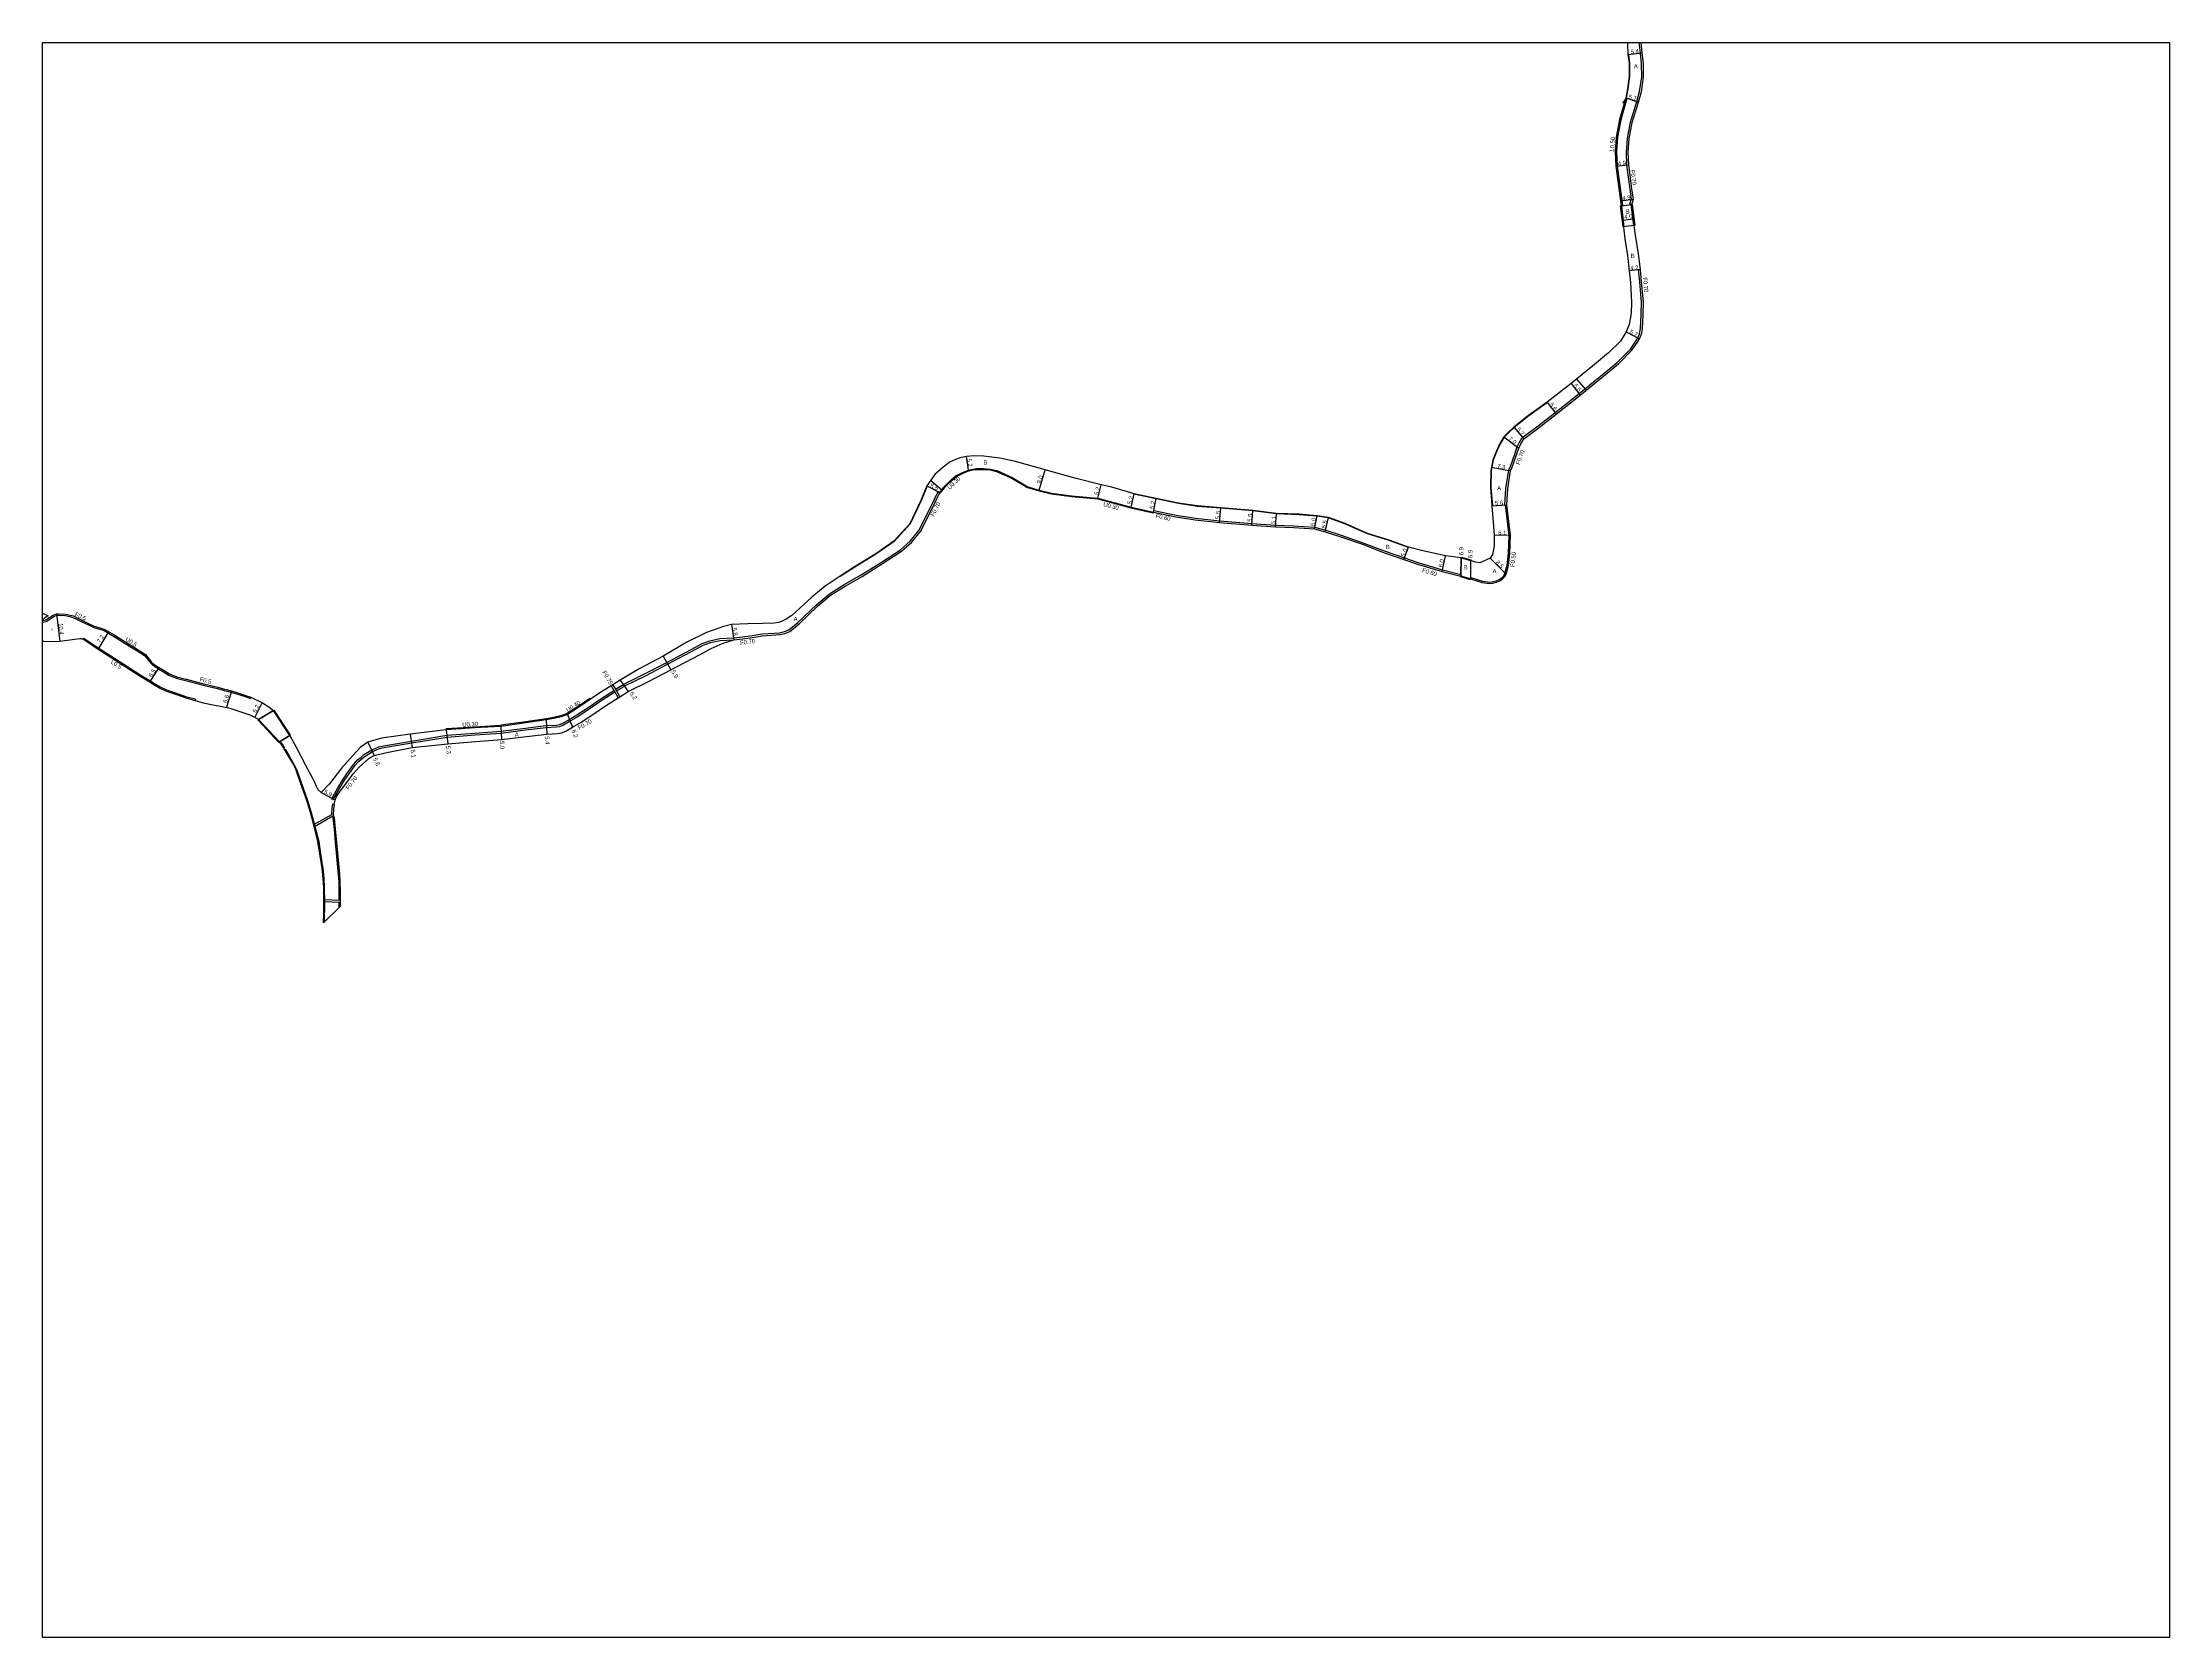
# Model space of a CAD drawing. Header units: metres. Extents: x -24000 to -20000, y -114000 to -111000.
# Drawn here: x -22400 to -21600, y -112200 to -111600 of the extents above; entities that cross this region are included whole.
import ezdxf

# ---------------------------------------------------------------- set-up
doc = ezdxf.new("R2010")
doc.units = ezdxf.units.M
doc.header["$LTSCALE"] = 2.5
for name, color, linetype in [('側溝・桝', 7, 'Continuous'), ('図郭', 7, 'Continuous'), ('幅員', 7, 'Continuous'), ('歩道・分離帯・安全施設', 7, 'Continuous'), ('舗装', 7, 'Continuous'), ('道路', 7, 'Continuous')]:
    doc.layers.add(name, color=color, linetype=linetype)
doc.styles.get("Standard").update_dxf_attribs({"font": ''})
doc.styles.add('YOKO_DECO', font='')
doc.styles.get('Standard').set_extended_font_data('@MS PGothic')
doc.styles.get('YOKO_DECO').set_extended_font_data('MS PGothic')

msp = doc.modelspace()

# ---------------------------------------------------------------- linework, layer by layer
at = {"layer": '側溝・桝'}
for points in [[(-21802.93, -111660.73), (-21802.34, -111658.89), (-21802.85, -111655.17), (-21804.1, -111646.09), (-21804.28, -111641.22), (-21803.91, -111636.09), (-21802.74, -111629.92), (-21800.33, -111622.19), (-21799.3, -111618.45), (-21798.47, -111612.93), (-21798.57, -111607.84), (-21799, -111604), (-21799.45, -111600)], [(-21804.05, -111621.01), (-21806.35, -111629.07), (-21807.58, -111635.61), (-21807.99, -111641.16), (-21807.78, -111646.42), (-21805.74, -111661.33)], [(-21804.53, -111620.86), (-21804.38, -111620.91), (-21804.05, -111621.01)], [(-21806.23, -111661.4), (-21805.74, -111661.33)], [(-21802.93, -111660.73), (-21802.26, -111660.94)], [(-21849.93, -111773.99), (-21849.93, -111773.97), (-21849.6, -111767.73), (-21848.51, -111760.9), (-21848.03, -111759.76), (-21847.14, -111757.33), (-21846.12, -111754.48), (-21845.42, -111752.31), (-21844.56, -111750.6), (-21843.42, -111748.62), (-21838, -111744.62), (-21831.17, -111739.26), (-21822.02, -111732.05), (-21814, -111725.47), (-21807.73, -111720.34), (-21802.74, -111715.31), (-21800.72, -111712.29), (-21799.94, -111711.1), (-21799.28, -111709.53), (-21798.93, -111707.64), (-21798.69, -111702.25), (-21798.58, -111697.7), (-21799.24, -111690.04), (-21799.72, -111685.48)], [(-21799.72, -111685.48), (-21799.02, -111685.41)], [(-22062.19, -111769.42), (-22060.27, -111766.92), (-22057.87, -111764.59), (-22056.2, -111763.2), (-22053.25, -111761.76), (-22051.57, -111761.13), (-22050.14, -111760.75), (-22048.68, -111760.56), (-22046.23, -111760.57), (-22043.62, -111760.79), (-22041.14, -111761.34), (-22035.39, -111763.85), (-22029.47, -111767.37), (-22025.17, -111768.68), (-22020.56, -111769.77), (-22012.99, -111770.78), (-22003.11, -111771.68), (-21990.62, -111775.1), (-21982.26, -111776.92)], [(-22140.16, -111823.98), (-22134.74, -111823.33), (-22129.24, -111822.47), (-22122.7, -111822.01), (-22120.98, -111821.61), (-22119.33, -111820.95), (-22115.89, -111818.19), (-22108.95, -111811.48), (-22104.01, -111807.35), (-22098.49, -111803.86), (-22092.13, -111800.27), (-22084.81, -111795.67), (-22077.33, -111790.83), (-22073.65, -111787.57), (-22070.41, -111783.53), (-22065.85, -111774.69), (-22063.08, -111768.96)], [(-22063.08, -111768.96), (-22062.45, -111769.27)], [(-22062.45, -111769.27), (-22062.19, -111769.42)], [(-21862.78, -111801.31), (-21859.99, -111802.18), (-21858.44, -111802.63), (-21855.69, -111802.97), (-21854.71, -111802.89), (-21853.28, -111802.55), (-21852.08, -111802.05), (-21851.16, -111801.43), (-21850.4, -111800.63), (-21849.95, -111799.78), (-21849.05, -111796.67), (-21848.55, -111792.14), (-21848.34, -111785.41), (-21849.73, -111773.98)], [(-21849.93, -111773.99), (-21849.73, -111773.98), (-21849.23, -111773.95)], [(-21982.26, -111776.92), (-21982.19, -111776.63)], [(-21982.19, -111776.63), (-21982.07, -111776.04)], [(-21982.07, -111776.04), (-21973.58, -111777.86), (-21966.32, -111778.91), (-21957.24, -111779.95), (-21945.1, -111780.91), (-21936.23, -111781.62), (-21929.36, -111781.83), (-21921.52, -111782.36), (-21917.35, -111783.47), (-21911.53, -111785.33), (-21903.36, -111788.19), (-21895.38, -111791.22), (-21887.73, -111793.89), (-21882.7, -111795.65), (-21873.41, -111798.39), (-21866.48, -111800.14)], [(-21866.48, -111800.76), (-21866.48, -111800.14)], [(-21862.93, -111801.79), (-21862.78, -111801.31)], [(-22400, -111818.11), (-22398.4, -111817.66), (-22395.81, -111815.9), (-22395.22, -111815.65), (-22394.6, -111815.5), (-22393.69, -111815.43), (-22391.47, -111815.57), (-22389.71, -111815.9), (-22388.59, -111816.24), (-22387.24, -111816.87), (-22385.43, -111817.79), (-22382.68, -111819.11), (-22380.71, -111820.02)], [(-22400, -111817.49), (-22399.83, -111817.44)], [(-22380.52, -111819.52), (-22380.71, -111820.02), (-22378.6, -111820.66), (-22376.76, -111821.24), (-22373.33, -111823.31), (-22368.94, -111826.06), (-22366.65, -111827.44), (-22364.75, -111828.62), (-22361.59, -111830.59), (-22359.37, -111833.4), (-22358.77, -111833.94), (-22358.41, -111833.57)], [(-22184.45, -111843.31), (-22181.33, -111841.35), (-22173.58, -111837.55), (-22165.22, -111833.2), (-22154.4, -111827.49), (-22151.86, -111826.12), (-22148.99, -111825.09), (-22145.21, -111824.24), (-22140.16, -111823.98)], [(-22384.76, -111824.54), (-22384.51, -111824.06), (-22383.54, -111824.65), (-22378.8, -111827.84), (-22372.94, -111831.6), (-22363.03, -111838.03), (-22358.38, -111840.73), (-22358.44, -111840.85), (-22358.18, -111841.02), (-22355.71, -111842.35), (-22353.42, -111843.47), (-22348.58, -111845.18), (-22346.2, -111845.96), (-22343.14, -111846.83), (-22342.5, -111847.02), (-22342.65, -111847.54)], [(-22184.11, -111843.92), (-22180.99, -111841.96), (-22173.26, -111838.18), (-22164.9, -111833.82), (-22154.07, -111828.1), (-22151.57, -111826.76), (-22148.79, -111825.76), (-22145.12, -111824.93), (-22140.01, -111824.67)], [(-22358.77, -111833.94), (-22358.31, -111834.36), (-22356.03, -111835.81), (-22354.55, -111836.7), (-22352.47, -111837.94), (-22350.96, -111838.63), (-22349.24, -111839.22), (-22346.25, -111839.98), (-22339.08, -111841.82), (-22334.18, -111843.04), (-22331.64, -111843.7), (-22330.48, -111843.99), (-22327.45, -111844.92), (-22323.44, -111846.2), (-22321.79, -111846.73), (-22321.64, -111846.24)], [(-22291.25, -111884.42), (-22289, -111880.58), (-22286.98, -111877.13), (-22284.38, -111873.42), (-22282.93, -111871.41), (-22281.52, -111869.85), (-22280.21, -111868.81), (-22279.1, -111867.86), (-22276.16, -111866.09), (-22274.69, -111865.4), (-22273.52, -111864.97), (-22272.39, -111864.68), (-22270.31, -111864.29), (-22261.23, -111862.79), (-22247.92, -111860.61), (-22237.39, -111859.76), (-22227.68, -111859.06), (-22218.39, -111857.88), (-22210.64, -111856.98), (-22206.72, -111856.77), (-22205.56, -111856.58), (-22204.56, -111856.22), (-22202.33, -111854.87), (-22199.07, -111852.95), (-22194.75, -111850.11), (-22189.68, -111846.59), (-22185.09, -111843.71)], [(-22290.65, -111884.77), (-22288.4, -111880.93), (-22286.39, -111877.5), (-22283.81, -111873.82), (-22282.39, -111871.85), (-22281.04, -111870.36), (-22279.77, -111869.35), (-22278.69, -111868.43), (-22275.83, -111866.7), (-22274.42, -111866.04), (-22273.32, -111865.64), (-22272.24, -111865.36), (-22270.18, -111864.98), (-22261.12, -111863.48), (-22247.83, -111861.3), (-22237.33, -111860.46), (-22227.61, -111859.76), (-22218.3, -111858.57), (-22210.58, -111857.68), (-22206.64, -111857.46), (-22205.38, -111857.26), (-22204.25, -111856.85), (-22201.97, -111855.47), (-22198.7, -111853.54), (-22194.36, -111850.69), (-22189.29, -111847.17), (-22184.74, -111844.32)], [(-22194.1, -111846.73), (-22196.1, -111848.12), (-22200.35, -111850.91), (-22202.7, -111852.39), (-22205, -111853.25), (-22207.72, -111853.86), (-22210.63, -111854.38), (-22219.09, -111855.7), (-22227.64, -111856.85)], [(-22194.1, -111846.73), (-22193.87, -111847.06)], [(-22186.08, -111841.97), (-22185.09, -111843.71), (-22184.74, -111844.32), (-22183.51, -111846.49)], [(-22185.44, -111841.57), (-22184.45, -111843.31), (-22184.11, -111843.92), (-22182.87, -111846.09)], [(-22227.63, -111856.95), (-22237.48, -111857.56), (-22248.17, -111858.22)], [(-22248.14, -111858.52), (-22248.17, -111858.22)], [(-22227.63, -111856.95), (-22227.64, -111856.85)], [(-22227.6, -111857.25), (-22227.63, -111856.95)], [(-22297.98, -111894.23), (-22291.16, -111890.4), (-22291.03, -111888.15), (-22290.82, -111886.45)], [(-22291.25, -111884.42), (-22290.65, -111884.77)], [(-22290.82, -111886.45), (-22290.33, -111886.57)], [(-22290.55, -111890.96), (-22297.76, -111895.01)], [(-22290.97, -111891.2), (-22290.83, -111891.69), (-22290.35, -111895.98), (-22289.9, -111900.9), (-22289.53, -111904.84), (-22289.18, -111908.96), (-22288.77, -111912.93), (-22288.6, -111915.7), (-22288.56, -111919.26), (-22288.55, -111922.64)], [(-22294.2, -111922.44), (-22288.07, -111922.65)], [(-22294.19, -111923.18), (-22288.07, -111923.39)], [(-22288.54, -111923.38), (-22288.53, -111925.5)]]:
    msp.add_lwpolyline(points, dxfattribs=at)
at = {"layer": '図郭'}
msp.add_lwpolyline([(-22400, -111600), (-21600, -111600), (-21600, -112200), (-22400, -112200)], close=True, dxfattribs=at)
at = {"layer": '幅員'}
for points in [[(-21803.67, -111604.53), (-21798.31, -111603.92)], [(-21804.53, -111620.86), (-21799.66, -111622.38)], [(-21808.28, -111646.46), (-21803.4, -111646.03)], [(-21806.48, -111659.6), (-21801.62, -111658.96)], [(-21805.62, -111666.78), (-21801.65, -111666.33)], [(-21799.02, -111685.41), (-21803.2, -111685.85)], [(-21804.41, -111708.85), (-21799.32, -111711.43)], [(-21834.08, -111735.32), (-21830.74, -111739.81)], [(-21825.03, -111728.31), (-21821.59, -111732.6)], [(-21850.36, -111748.35), (-21844.77, -111752.57)], [(-21846.55, -111744.73), (-21842.89, -111749.1)], [(-22051.67, -111760.85), (-22052.48, -111755.71)], [(-21855.01, -111759.75), (-21847.83, -111761.09)], [(-22067.38, -111766.82), (-22062.45, -111769.27)], [(-22025.1, -111768.39), (-22022.89, -111760.7)], [(-22003.06, -111771.38), (-22001.82, -111766.33)], [(-21990.55, -111774.81), (-21989.44, -111769.73)], [(-21982.19, -111776.63), (-21981.1, -111771.54)], [(-21957.29, -111780.55), (-21956.76, -111775.07)], [(-21854.82, -111774.25), (-21849.23, -111773.95)], [(-21945.15, -111781.51), (-21944.72, -111776.02)], [(-21936.26, -111782.22), (-21935.89, -111777.13)], [(-21921.62, -111782.96), (-21920.63, -111778.05)], [(-21917.52, -111784.05), (-21916.36, -111778.67)], [(-21887.93, -111794.46), (-21886.17, -111789.78)], [(-21853.94, -111785.25), (-21847.84, -111785.38)], [(-21873.57, -111798.97), (-21872.34, -111793.09)], [(-21866.42, -111793.86), (-21866.48, -111800.76)], [(-21862.87, -111794.89), (-21862.93, -111801.79)], [(-21855.49, -111793.96), (-21849.49, -111799.97)], [(-22394.7, -111814.97), (-22393.46, -111825.35)], [(-22379.09, -111828.29), (-22375.35, -111822.09)], [(-22140.81, -111818.93), (-22140.01, -111824.67)], [(-22166.56, -111830.86), (-22163.74, -111836.04)], [(-22359.64, -111840.62), (-22356.15, -111835.12)], [(-22182.74, -111839.88), (-22179.77, -111844.15)], [(-22330.82, -111850.3), (-22328.85, -111843.95)], [(-22320.12, -111853.9), (-22317.37, -111848.34)], [(-22210.56, -111854.77), (-22210.37, -111860.17)], [(-22202.52, -111852.75), (-22200.69, -111857.61)], [(-22277.64, -111863.16), (-22275.24, -111868.22)], [(-22261.71, -111860.2), (-22261.02, -111865.25)], [(-22248.14, -111858.52), (-22247.6, -111863.79)], [(-22227.6, -111857.25), (-22227.36, -111862.24)], [(-22295.17, -111882.18), (-22289.98, -111884.99)]]:
    msp.add_lwpolyline(points, dxfattribs=at)
at = {"layer": '歩道・分離帯・安全施設'}
for points in [[(-21803.53, -111604.51), (-21803.1, -111607.82), (-21803.05, -111612.61), (-21803.68, -111617.48), (-21804.38, -111620.91), (-21805.76, -111622.84)], [(-21806.09, -111661.38), (-21805.18, -111669.33)], [(-21801.5, -111668.91), (-21802.41, -111660.96)], [(-21833.99, -111735.44), (-21840.98, -111740.48), (-21846.45, -111744.85), (-21848.65, -111746.8), (-21850.24, -111748.45), (-21851.68, -111750.92), (-21852.89, -111753.41), (-21854.34, -111757.02), (-21855.12, -111761.16), (-21855.23, -111767.3), (-21854.67, -111774.23), (-21854.67, -111774.24)], [(-22067.24, -111766.89), (-22067.24, -111766.89), (-22069.46, -111772.33), (-22073.68, -111781.12), (-22079.65, -111787.72), (-22086.51, -111792.47), (-22094.49, -111797.37), (-22099.98, -111800.9)], [(-21886.22, -111789.92), (-21893.87, -111787.25), (-21901.65, -111784.79), (-21910.12, -111781.11), (-21916.4, -111778.82), (-21920.65, -111778.2), (-21927.41, -111777.63), (-21935.9, -111777.28), (-21944.74, -111776.17), (-21956.77, -111775.22), (-21965.74, -111774.49), (-21972.79, -111773.47), (-21981.13, -111771.69), (-21989.47, -111769.87)], [(-22318.71, -111854.94), (-22311.09, -111863.09)], [(-22306.98, -111860.58), (-22313.07, -111851.3)], [(-22310.42, -111863.31), (-22309.79, -111864.15), (-22309.02, -111865.41)], [(-22308.78, -111865.71), (-22307.74, -111867.5), (-22305.33, -111871.68), (-22304.69, -111873.01), (-22304.25, -111874.07), (-22302.75, -111878.43), (-22300.51, -111884.75), (-22298.97, -111889.62), (-22297.29, -111895.78), (-22296.12, -111900.54), (-22295.41, -111905.2), (-22294.58, -111910.67), (-22294.24, -111914.42), (-22294.04, -111917.92), (-22293.96, -111923.54), (-22294.12, -111930.94)]]:
    msp.add_lwpolyline(points, dxfattribs=at)
at = {"layer": '舗装'}
for points in [[(-21823, -111726.64), (-21819.43, -111730.83)], [(-22065.91, -111764.71), (-22061.69, -111768.28)], [(-22313.18, -111851.27), (-22318.71, -111854.66)], [(-22310.85, -111863.08), (-22307.02, -111860.69)]]:
    msp.add_lwpolyline(points, dxfattribs=at)
at = {"layer": '道路'}
for points in [[(-21803.8, -111600), (-21803.67, -111604.53), (-21803.25, -111607.83), (-21803.2, -111612.6), (-21803.83, -111617.45), (-21804.53, -111620.86), (-21806.84, -111628.96), (-21808.08, -111635.55), (-21808.49, -111641.15), (-21808.28, -111646.46), (-21806.48, -111659.6), (-21806.23, -111661.4)], [(-21802.26, -111660.94), (-21801.62, -111658.96), (-21802.16, -111655.07), (-21803.4, -111646.03), (-21803.58, -111641.24), (-21803.21, -111636.18), (-21802.06, -111630.09), (-21799.66, -111622.38), (-21798.62, -111618.59), (-21797.77, -111612.98), (-21797.87, -111607.8), (-21798.31, -111603.92), (-21798.75, -111600)], [(-21806.23, -111661.4), (-21805.33, -111669.35)], [(-21802.26, -111660.94), (-21801.35, -111668.89)], [(-21805.33, -111669.35), (-21805.2, -111670.64), (-21804.87, -111673.84)], [(-21800.81, -111672.57), (-21801.09, -111670.67), (-21801.35, -111668.89)], [(-21862.93, -111801.79), (-21860.13, -111802.66), (-21858.54, -111803.12), (-21855.7, -111803.47), (-21854.64, -111803.38), (-21853.12, -111803.03), (-21851.84, -111802.49), (-21850.84, -111801.81), (-21849.99, -111800.93), (-21849.49, -111799.97), (-21848.55, -111796.77), (-21848.05, -111792.17), (-21847.84, -111785.38), (-21849.23, -111773.95), (-21848.9, -111767.8), (-21847.83, -111761.09), (-21847.37, -111760), (-21846.48, -111757.57), (-21845.46, -111754.72), (-21844.77, -111752.57), (-21843.94, -111750.93), (-21842.89, -111749.1), (-21837.57, -111745.18), (-21830.74, -111739.81), (-21821.59, -111732.6), (-21813.56, -111726.01), (-21807.26, -111720.86), (-21802.19, -111715.75), (-21800.13, -111712.68), (-21799.32, -111711.43), (-21798.6, -111709.74), (-21798.24, -111707.72), (-21797.99, -111702.27), (-21797.88, -111697.68), (-21798.54, -111689.97), (-21799.02, -111685.41), (-21799.65, -111679.48), (-21800.71, -111673.27), (-21800.81, -111672.57)], [(-21804.87, -111673.84), (-21803.82, -111680.06), (-21803.2, -111685.85), (-21802.73, -111690.29), (-21802.38, -111697.72), (-21802.48, -111701.82), (-21803.26, -111706.06), (-21804.41, -111708.85), (-21806.54, -111712.33), (-21810.96, -111716.78), (-21817.04, -111721.76), (-21825.03, -111728.31), (-21834.08, -111735.32), (-21841.08, -111740.36), (-21846.55, -111744.73), (-21848.76, -111746.7), (-21850.36, -111748.35), (-21851.81, -111750.85), (-21853.03, -111753.35), (-21854.49, -111756.98), (-21855.01, -111759.75), (-21855.26, -111761.14), (-21855.38, -111767.3), (-21854.82, -111774.25), (-21853.94, -111785.25), (-21854.03, -111789.49), (-21854.65, -111792.6), (-21855.49, -111793.96)], [(-21866.42, -111793.86), (-21872.34, -111793.09), (-21880.82, -111791.16), (-21886.17, -111789.78), (-21893.83, -111787.11), (-21901.6, -111784.65), (-21910.06, -111780.97), (-21916.36, -111778.67), (-21920.63, -111778.05), (-21927.4, -111777.48), (-21935.89, -111777.13), (-21944.72, -111776.02), (-21956.76, -111775.07), (-21965.73, -111774.34), (-21972.77, -111773.32), (-21981.1, -111771.54), (-21989.44, -111769.73), (-21997.82, -111767.3), (-22001.82, -111766.33), (-22011.22, -111764.05), (-22022.89, -111760.7), (-22033.99, -111757.58), (-22039.9, -111756.34), (-22045.96, -111755.55), (-22049.59, -111755.49), (-22052.48, -111755.71), (-22054.94, -111756.26), (-22058.62, -111757.77), (-22061.28, -111759.73), (-22064.33, -111762.44), (-22067.38, -111766.82), (-22069.6, -111772.27), (-22073.81, -111781.04), (-22079.75, -111787.61), (-22086.59, -111792.35), (-22094.57, -111797.24), (-22100.42, -111801), (-22105.67, -111804.46), (-22110.61, -111808.61), (-22118.22, -111815.54), (-22120.27, -111816.98), (-22122.06, -111817.76), (-22123.22, -111818.14), (-22124.85, -111818.43), (-22129.07, -111818.53), (-22134.75, -111818.73), (-22140.81, -111818.93), (-22143.85, -111819.67), (-22150.3, -111821.91), (-22157.67, -111825.59), (-22166.56, -111830.86), (-22175.6, -111835.59), (-22182.74, -111839.88), (-22185.44, -111841.57), (-22186.08, -111841.97), (-22190.78, -111844.92), (-22193.87, -111847.06), (-22195.87, -111848.45), (-22200.13, -111851.25), (-22202.52, -111852.75), (-22204.88, -111853.64), (-22207.65, -111854.25), (-22210.56, -111854.77), (-22219.03, -111856.1), (-22227.6, -111857.25), (-22237.46, -111857.86), (-22248.14, -111858.52), (-22261.71, -111860.2), (-22272.48, -111861.66), (-22277.64, -111863.16), (-22280.5, -111865.22), (-22283.19, -111868.06), (-22287.44, -111872.88), (-22292.16, -111878.98), (-22295.17, -111882.18)], [(-22290.33, -111886.57), (-22289.98, -111884.99), (-22289.5, -111883.93), (-22288.9, -111882.88), (-22286.86, -111879.98), (-22284.8, -111877.32), (-22283.11, -111875.1), (-22280.91, -111872.56), (-22277.25, -111869.33), (-22275.24, -111868.22), (-22271.16, -111867.2), (-22261.02, -111865.25), (-22247.6, -111863.79), (-22237.14, -111862.95), (-22227.36, -111862.24), (-22218, -111861.05), (-22210.37, -111860.17), (-22206.37, -111859.95), (-22204.75, -111859.69), (-22203.17, -111859.12), (-22200.69, -111857.61), (-22197.38, -111855.66), (-22192.96, -111852.76), (-22187.91, -111849.26), (-22183.51, -111846.49), (-22182.87, -111846.09), (-22179.77, -111844.15), (-22172.13, -111840.41), (-22163.74, -111836.04), (-22152.89, -111830.31), (-22148.5, -111827.94), (-22144.05, -111825.98), (-22140.01, -111824.67), (-22134.65, -111824.02), (-22129.16, -111823.16), (-22122.59, -111822.7), (-22120.77, -111822.28), (-22118.97, -111821.56), (-22115.43, -111818.72), (-22108.48, -111812.01), (-22103.59, -111807.92), (-22098.13, -111804.46), (-22091.77, -111800.87), (-22084.43, -111796.26), (-22076.91, -111791.39), (-22073.14, -111788.05), (-22069.82, -111783.92), (-22065.22, -111775.01), (-22062.45, -111769.27), (-22060.49, -111766.72), (-22058.07, -111764.36), (-22056.37, -111762.94), (-22053.37, -111761.48), (-22051.67, -111760.85), (-22050.2, -111760.46), (-22048.69, -111760.26), (-22046.22, -111760.27), (-22043.58, -111760.49), (-22041.04, -111761.05), (-22035.25, -111763.58), (-22029.34, -111767.09), (-22025.1, -111768.39), (-22020.51, -111769.47), (-22012.96, -111770.48), (-22003.06, -111771.38), (-21990.55, -111774.81), (-21982.19, -111776.63), (-21973.69, -111778.45), (-21966.4, -111779.5), (-21957.29, -111780.55), (-21945.15, -111781.51), (-21936.26, -111782.22), (-21929.39, -111782.43), (-21921.62, -111782.96), (-21917.52, -111784.05), (-21911.72, -111785.9), (-21903.57, -111788.76), (-21895.59, -111791.79), (-21887.93, -111794.46), (-21882.88, -111796.22), (-21873.57, -111798.97), (-21866.48, -111800.76)], [(-21862.87, -111794.89), (-21866.42, -111793.86)], [(-21855.49, -111793.96), (-21859.37, -111795.74), (-21861.03, -111795.46), (-21862.87, -111794.89)], [(-21866.48, -111800.76), (-21862.93, -111801.79)], [(-22400, -111814.67), (-22397.88, -111815.67)], [(-22397.88, -111815.67), (-22399.08, -111816.37), (-22399.7, -111816.89), (-22399.87, -111817.14), (-22399.83, -111817.44), (-22398.7, -111817.22), (-22396.05, -111815.41), (-22395.36, -111815.13), (-22394.7, -111814.97), (-22393.7, -111814.9), (-22391.4, -111815.04), (-22389.6, -111815.38), (-22388.4, -111815.73), (-22386.99, -111816.4), (-22385.19, -111817.31), (-22382.45, -111818.63), (-22380.52, -111819.52), (-22378.44, -111820.15), (-22376.54, -111820.75), (-22373.05, -111822.85), (-22368.67, -111825.61), (-22366.37, -111826.99), (-22364.47, -111828.17), (-22361.24, -111830.18), (-22358.96, -111833.05), (-22358.04, -111833.92), (-22355.76, -111835.37), (-22354.28, -111836.25), (-22352.25, -111837.47)], [(-22294.32, -111931.13), (-22294.2, -111927.59), (-22294.18, -111923.57), (-22294.25, -111917.94), (-22294.46, -111914.42), (-22294.83, -111910.69), (-22295.64, -111905.25), (-22296.41, -111900.54), (-22297.54, -111895.79), (-22299.24, -111889.66), (-22300.77, -111884.78), (-22303.01, -111878.47), (-22304.49, -111874.09), (-22304.89, -111873.04), (-22305.5, -111871.76), (-22307.99, -111867.6), (-22309.99, -111864.22), (-22310.85, -111863.08), (-22318.71, -111854.66), (-22320.12, -111853.9), (-22321.95, -111853.1), (-22329.48, -111850.59), (-22338.93, -111848.59), (-22343.29, -111847.35), (-22346.36, -111846.48), (-22348.75, -111845.69), (-22353.63, -111843.97), (-22355.96, -111842.83), (-22358.45, -111841.49), (-22359.12, -111841.05), (-22359.07, -111840.95), (-22363.31, -111838.49), (-22373.23, -111832.06), (-22379.09, -111828.29), (-22383.84, -111825.11), (-22384.76, -111824.54), (-22385.23, -111824.35), (-22385.65, -111824.3), (-22385.98, -111824.32), (-22393.46, -111825.35), (-22396.96, -111825.5), (-22399.46, -111825.34), (-22400, -111825.32)], [(-22352.25, -111837.47), (-22350.77, -111838.15), (-22349.1, -111838.72), (-22346.12, -111839.48), (-22345.88, -111839.54)], [(-22345.88, -111839.54), (-22338.95, -111841.32), (-22334.05, -111842.54), (-22331.51, -111843.2), (-22330.34, -111843.49), (-22327.3, -111844.43), (-22323.29, -111845.71), (-22321.64, -111846.24), (-22317.21, -111848.42), (-22314.94, -111849.94), (-22313.18, -111851.27), (-22307.02, -111860.69)], [(-22307.02, -111860.69), (-22304.75, -111864.85), (-22301.1, -111871.81), (-22298.52, -111876.78), (-22297.87, -111878.02), (-22296.99, -111879.97), (-22296.46, -111880.98), (-22295.17, -111882.18)], [(-22290.33, -111886.57), (-22290.56, -111888.26), (-22290.68, -111890.47), (-22290.36, -111891.6), (-22289.88, -111895.94), (-22289.43, -111900.85), (-22289.05, -111904.79), (-22288.71, -111908.92), (-22288.3, -111912.89), (-22288.12, -111915.68), (-22288.09, -111919.26), (-22288.06, -111925.04)], [(-22294.32, -111931.13), (-22288.06, -111925.04)]]:
    msp.add_lwpolyline(points, dxfattribs=at)
for points in [[(-21805.53, -111669.37), (-21806.43, -111661.42), (-21806.23, -111661.4), (-21805.33, -111669.35)], [(-21805.33, -111669.35), (-21806.23, -111661.4), (-21802.26, -111660.94), (-21801.35, -111668.89)], [(-21801.35, -111668.89), (-21802.26, -111660.94), (-21802.06, -111660.92), (-21801.15, -111668.87)], [(-21862.93, -111801.79), (-21866.48, -111800.76), (-21866.42, -111793.86), (-21862.87, -111794.89)], [(-21862.87, -111794.89), (-21866.42, -111793.86), (-21866.34, -111793.57), (-21862.79, -111794.6)], [(-21863.01, -111802.08), (-21866.57, -111801.04), (-21866.48, -111800.76), (-21862.93, -111801.79)], [(-22311.06, -111863.28), (-22318.92, -111854.86), (-22318.71, -111854.66), (-22310.85, -111863.08)], [(-22313.18, -111851.27), (-22307.02, -111860.69), (-22310.85, -111863.08), (-22318.71, -111854.66)], [(-22313.04, -111851.18), (-22306.88, -111860.6), (-22307.02, -111860.69), (-22313.18, -111851.27)]]:
    msp.add_lwpolyline(points, close=True, dxfattribs=at)

# ---------------------------------------------------------------- texts
at = {"layer": '側溝・桝'}
for s, rotation, p in [('L0.50', 85.8679, (-21808.93, -111641.08)), ('F0.70', 277.8438, (-21802.75, -111648.04)), ('F0.70', 274.8782, (-21798.08, -111688.41)), ('F0.70', 70.39711, (-21844.36, -111759)), ('U0.30', 44.22076, (-22058.8, -111768.31)), ('F0.70', 62.72189, (-22064.76, -111778.43)), ('U0.30', 344.67661, (-22001.14, -111774.38)), ('F0.60', 347.92733, (-21981.43, -111778.75)), ('F0.60', 343.5776, (-21881.25, -111799.19)), ('F0.50', 83.7712, (-21846.39, -111797.37)), ('F0.5', 335, (-22388.06, -111815.67)), ('U0.5', 328, (-22369, -111824.91)), ('F0.70', 6.89203, (-22137.52, -111826.62)), ('L0.5', 327, (-22374.49, -111833.44)), ('F0.5', 346, (-22341.04, -111840.23)), ('F0.75', 299.65736, (-22189.53, -111836.85)), ('U0.40', 33.33835, (-22202.41, -111851.97)), ('U0.30', 3.5126, (-22242.06, -111857.46)), ('F0.70', 30.53626, (-22198.1, -111858.66)), ('F0.70', 52.2351, (-22284.86, -111881.24))]:
    msp.add_text(s, height=1.6, rotation=rotation, dxfattribs=at).set_placement(p)
at = {"layer": '幅員'}
for s, rotation, p in [('5.4', 6.44186, (-21802.59, -111604.31)), ('5.1', 342.60677, (-21803.59, -111621.05)), ('4.9', 4.99892, (-21807.44, -111646.29)), ('4.9', 7.54016, (-21805.65, -111659.39)), ('4.0', 6.51305, (-21804.97, -111666.46)), ('4.2', 6.06513, (-21802.71, -111685.7)), ('5.7', 333.10559, (-21803.25, -111709.33)), ('5.6', 306.62534, (-21833.28, -111736.22)), ('5.5', 308.79292, (-21824.23, -111729.15)), ('7.0', 322.9176, (-21848.78, -111749.42)), ('5.7', 310.01726, (-21845.67, -111745.63)), ('5.2', 279.03125, (-22052.23, -111756.68)), ('7.3', 349.4245, (-21852.97, -111760.03)), ('5.5', 333.59851, (-22066.3, -111767.24)), ('8.0', 73.97699, (-22024.53, -111766.05)), ('5.2', 76.2507, (-22002.92, -111770.38)), ('5.2', 77.67952, (-21990.43, -111773.81)), ('5.2', 77.81844, (-21982.08, -111775.63)), ('5.6', 3.02305, (-21853.63, -111774.08)), ('5.5', 84.43124, (-21957.28, -111779.39)), ('5.5', 85.586, (-21945.16, -111780.35)), ('5.1', 85.79672, (-21936.29, -111781.26)), ('5.0', 78.57651, (-21921.54, -111782.05)), ('5.5', 77.82418, (-21917.38, -111782.9)), ('6.1', 358.71649, (-21852.49, -111785.18)), ('5.0', 69.37578, (-21887.7, -111793.58)), ('6.9', 89.52346, (-21865.59, -111792.89)), ('6.9', 89.52346, (-21862.18, -111793.95)), ('6.0', 78.13449, (-21873.38, -111797.57)), ('8.5', 314.94877, (-21853.55, -111795.76)), ('10.4', 277, (-22394.04, -111818.54)), ('7.2', 59, (-22378.28, -111826.04)), ('5.8', 278.01289, (-22140.53, -111820.2)), ('6.5', 58, (-22358.89, -111838.92)), ('5.9', 298.56604, (-22163.59, -111836.59)), ('6.6', 73, (-22330.68, -111848.62)), ('5.2', 304.78422, (-22179.29, -111844.9)), ('6.2', 64, (-22319.7, -111852.31)), ('5.0', 272.75072, (-22227.98, -111862.83)), ('5.4', 272.05994, (-22210.99, -111860.97)), ('5.2', 290.63875, (-22201.08, -111858.83)), ('5.6', 295.30838, (-22275.69, -111869.47)), ('5.1', 277.73838, (-22261.56, -111866.08)), ('5.3', 275.89096, (-22248.26, -111864.62)), ('5.9', 331.5573, (-22294.3, -111882.35))]:
    msp.add_text(s, height=1.6, rotation=rotation, dxfattribs=at).set_placement(p)
at = {"layer": '舗装'}
for s, p in [('A', (-21801.46, -111609.73)), ('B', (-21804.51, -111664.35)), ('B', (-21802.66, -111681.07)), ('B', (-22046.09, -111758.8)), ('A', (-21852.85, -111768.4)), ('B', (-21894.74, -111790.56)), ('B', (-21865.45, -111798.2)), ('A', (-21854.6, -111799.69)), ('A', (-22117.48, -111817.67)), ('A', (-22222.39, -111861.12))]:
    msp.add_text(s, height=1.6, dxfattribs=at).set_placement(p)
at = {"layer": '舗装', "style": 'YOKO_DECO'}
msp.add_text('A', height=0.75, dxfattribs=at).set_placement((-22396.76, -111821.18, 146.41))

doc.saveas('drawing.dxf')
